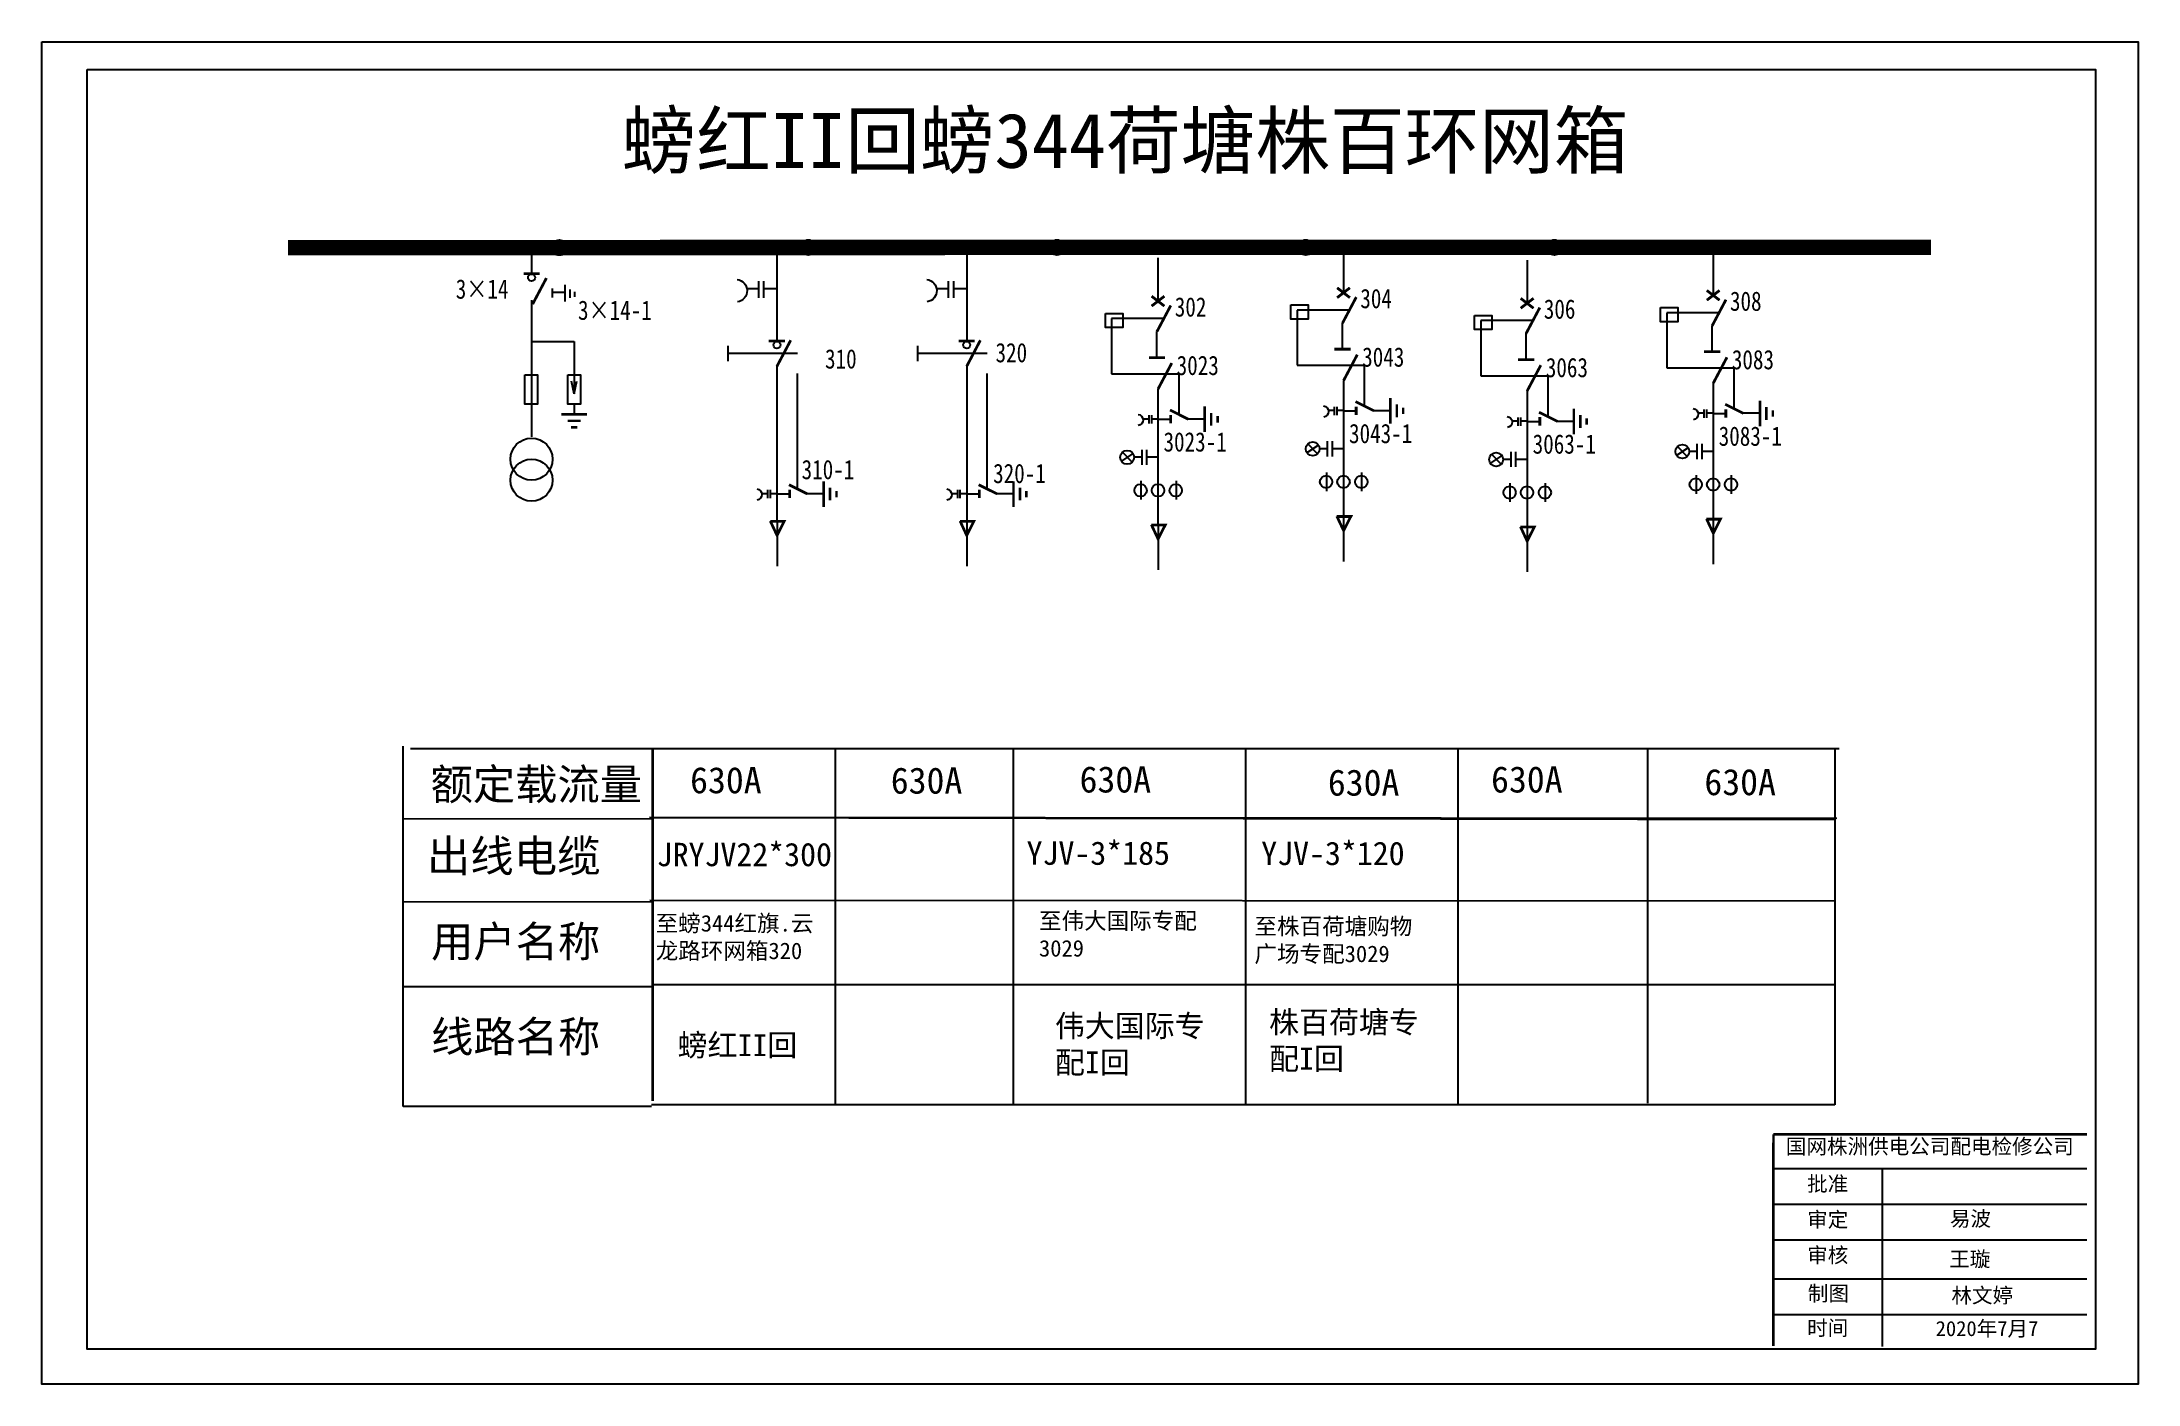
# Model space of a CAD drawing. Extents: x 27 to 779, y -100 to 136.
# Drawn here: x 224.7 to 392, y 28.1 to 135.3 of the extents above; entities that cross this region are included whole.
import ezdxf

# ---------------------------------------------------------------- set-up
doc = ezdxf.new("R2010")
doc.units = 0
doc.header["$LTSCALE"] = 0.774411
doc.linetypes.add('ACAD_ISO02W100', pattern=[15, 12, -3])
doc.linetypes.add('CENTER', pattern=[50.8, 31.75, -6.35, 6.35, -6.35])
doc.layers.get('0').update_dxf_attribs({"linetype": 'CONTINUOUS'})
doc.layers.add('1', color=7, linetype='CONTINUOUS')
doc.layers.add('2', color=7, linetype='CONTINUOUS')
doc.styles.add('HZ', font='simkai_0.ttf')
doc.styles.get("Standard").update_dxf_attribs({"font": '', "height": 2.5})
doc.styles.add('STYLE1', font='txt.shx', dxfattribs={"height": 2.6})
doc.styles.add('字体', font='simkai_0.ttf', dxfattribs={"height": 2.5})
doc.styles.add('道路名', font='simhei.ttf', dxfattribs={"width": 0.8})
doc.styles.get('Standard').set_extended_font_data('SimSun')

msp = doc.modelspace()

# ---------------------------------------------------------------- texts
at = {"color": 7, "linetype": 'Continuous', "style": '道路名', "width": 0.8}
for s, p in [('3×14', (257.69, 114.8)), ('304', (329.9, 114.04)), ('3×14-1', (267.45, 113.11)), ('302', (315.09, 113.37)), ('306', (344.55, 113.2)), ('308', (359.41, 113.83)), ('310', (287.17, 109.22)), ('320', (300.78, 109.72)), ('3043', (330.05, 109.37)), ('3083', (359.56, 109.16)), ('3023', (315.24, 108.7)), ('3063', (344.71, 108.53)), ('3023-1', (314.19, 102.59)), ('3043-1', (329, 103.26)), ('3063-1', (343.66, 102.42)), ('3083-1', (358.51, 103.05)), ('310-1', (285.3, 100.38)), ('320-1', (300.59, 100.07))]:
    msp.add_text(s, height=1.546, dxfattribs=at).set_placement(p)
at = {"color": 7, "insert": (270.93, 129.62), "char_height": 4.3671, "width": 632.3413, "attachment_point": 1}
msp.add_mtext('{\\fSimSun|b0|i0|c134|p54;螃红II回螃344荷塘株百环网箱}', dxfattribs=at)
at = {"color": 7, "linetype": 'Continuous', "attachment_point": 1}
for s, insert, char_height, width, style in [('{\\fSimSun|b0|i0|c134|p2;额定载流量}', (255.68, 77.25), 2.475, 19.0569, 'HZ'), ('{\\fSimSun|b0|i0|c134|p2;630A}', (276.4, 77.39), 2.0983, 16.8727, 'STYLE1'), ('{\\fSimSun|b0|i0|c134|p2;630A}', (292.42, 77.36), 2.0983, 16.8727, 'STYLE1'), ('{\\fSimSun|b0|i0|c134|p2;630A}', (307.49, 77.45), 2.0983, 16.8727, 'STYLE1'), ('{\\fSimSun|b0|i0|c134|p2;630A}', (327.31, 77.2), 2.0983, 16.8727, 'STYLE1'), ('{\\fSimSun|b0|i0|c134|p2;630A}', (340.34, 77.45), 2.0983, 16.8727, 'STYLE1'), ('{\\fSimSun|b0|i0|c134|p2;630A}', (357.37, 77.24), 2.0983, 16.8727, 'STYLE1'), ('{\\fSimSun|b0|i0|c134|p2;出线电缆}', (255.38, 71.56), 2.5432, 17.3378, 'HZ'), ('{\\fSimSun|b0|i0|c134|p2;JRYJV22*300}', (273.73, 71.34), 1.87, 11.5803, 'STYLE1'), ('{\\fSimSun|b0|i0|c134|p2;YJV-3*185}', (303.26, 71.45), 1.87, 11.5803, 'STYLE1'), ('{\\fSimSun|b0|i0|c134|p2;YJV-3*120}', (321.99, 71.43), 1.87, 11.5803, 'STYLE1'), ('{\\fSimSun|b0|i0|c134|p54;至螃344红旗.云龙路环网箱320^I}', (273.65, 65.57), 1.32, 14.2796, 'STYLE1'), ('{\\fSimSun|b0|i0|c134|p54;至伟大国际专配3029^I}', (304.25, 65.77), 1.32, 14.2796, 'STYLE1'), ('{\\fSimSun|b0|i0|c134|p54;至株百荷塘购物广场专配3029^I}', (321.45, 65.33), 1.32, 14.2796, 'STYLE1'), ('{\\fSimSun|b0|i0|c134|p2;用户名称}', (255.72, 64.69), 2.475, 16.8727, 'HZ'), ('{\\fSimSun|b0|i0|c134|p2;线路名称}', (255.72, 57.09), 2.475, 16.8727, 'HZ'), ('{\\fSimSun|b0|i0|c134|p54;伟大国际专配I回}', (305.52, 57.59), 1.7526, 13.9856, 'STYLE1'), ('{\\fSimSun|b0|i0|c134|p54;株百荷塘专配I回}', (322.62, 57.89), 1.7526, 13.9856, 'STYLE1'), ('{\\fSimSun|b0|i0|c134|p54;螃红II回}', (275.4, 56.05), 1.7526, 16.7788, 'STYLE1'), ('国网株洲供电公司配电检修公司', (363.87, 47.69), 1.2038, 32.9121, '字体'), ('{\\fKaiTi_GB2312|b0|i0|c134|p49;批准}', (365.57, 44.7), 1.2038, 9.4146, '字体'), ('\\f\uffbfﾬￌﾣﾤ_GB2312|b0|i0|c134|p49;审定', (365.57, 41.85), 1.2038, 9.4146, '字体'), ('{\\fSimHei|b0|i0|c134|p2;易波}', (376.97, 41.92), 1.2038, 9.4146, '字体'), ('\\f\uffbfﾬￌﾣﾤ_GB2312|b0|i0|c134|p49;审核', (365.57, 39.01), 1.2038, 9.4146, '字体'), ('王璇', (376.91, 38.69), 1.204, 9.4146, '字体'), ('\\f\uffbfﾬￌﾣﾤ_GB2312|b0|i0|c134|p49;制图', (365.63, 35.95), 1.2038, 9.4146, '字体'), ('{\\fSimSun|b0|i0|c134|p2;林文婷}', (377.09, 35.79), 1.2038, 9.4146, '字体'), ('\\f\uffbfﾬￌﾣﾤ_GB2312|b0|i0|c134|p49;时间', (365.57, 33.19), 1.2038, 9.4146, '字体'), ('2020{\\fSimHei|b0|i0|c134|p2;年}7{\\fSimHei|b0|i0|c134|p2;月7}', (375.83, 33.14), 1.2038, 17.6089, '字体')]:
    msp.add_mtext(s, dxfattribs=dict(at, insert=insert, char_height=char_height, width=width, style=style))

# ---------------------------------------------------------------- linework, layer by layer
at = {"color": 7}
for p, q in [((263.74, 118.9), (263.74, 116.83)), ((283.33, 118.35), (283.33, 111.45)), ((298.48, 118.35), (298.48, 111.45)), ((313.75, 118.06), (313.75, 114.61)), ((328.56, 118.73), (328.56, 115.28)), ((343.21, 117.89), (343.21, 114.44)), ((358.07, 118.52), (358.07, 115.07)), ((283.33, 109.45), (283.33, 105.12)), ((298.48, 109.45), (298.48, 105.12)), ((313.75, 107.58), (313.75, 96.8)), ((328.56, 108.25), (328.56, 97.47)), ((343.21, 107.41), (343.21, 96.62)), ((358.07, 108.04), (358.07, 97.26)), ((328.56, 105.85), (329.57, 105.85)), ((330.9, 105.87), (332.28, 105.87)), ((358.07, 105.64), (359.08, 105.64)), ((360.41, 105.67), (361.78, 105.67)), ((283.33, 105.12), (283.33, 100.77)), ((298.48, 105.12), (298.48, 100.77)), ((313.75, 105.17), (314.76, 105.17)), ((316.09, 105.2), (317.47, 105.2)), ((343.21, 105), (344.23, 105)), ((345.55, 105.03), (346.93, 105.03)), ((283.33, 100.77), (283.33, 97.09)), ((298.48, 100.77), (298.48, 97.09)), ((283.33, 99.21), (284.34, 99.21)), ((285.67, 99.24), (287.05, 99.24)), ((298.48, 99.21), (299.49, 99.21)), ((300.81, 99.24), (302.19, 99.24))]:
    msp.add_line(p, q, dxfattribs=at)
at = {"color": 7, "linetype": 'CENTER'}
for p, q in [((283.34, 97.07), (283.34, 93.43)), ((298.48, 97.07), (298.48, 93.43)), ((328.57, 97.48), (328.57, 93.81)), ((358.08, 97.27), (358.08, 93.6)), ((313.76, 96.81), (313.76, 93.14)), ((343.22, 96.63), (343.22, 92.97))]:
    msp.add_line(p, q, dxfattribs=at)
at = {"color": 7, "linetype": 'Continuous'}
for p, q in [((253.49, 50.27), (253.49, 79.07)), ((254.07, 78.87), (274.64, 78.87)), ((273.31, 78.87), (368.14, 78.87)), ((273.38, 78.92), (273.38, 50.73)), ((273.43, 78.92), (273.43, 50.73)), ((287.99, 78.92), (287.99, 50.42)), ((302.2, 78.92), (302.2, 50.41)), ((320.74, 78.92), (320.74, 50.42)), ((337.69, 78.92), (337.69, 50.42)), ((352.84, 78.92), (352.84, 50.54)), ((367.79, 78.92), (367.79, 50.41)), ((253.49, 73.29), (273.47, 73.26)), ((273.17, 73.38), (367.93, 73.31)), ((273.32, 73.37), (367.79, 73.2)), ((253.49, 66.64), (273.32, 66.62)), ((273.18, 66.76), (367.79, 66.69)), ((253.49, 59.86), (273.47, 59.87)), ((273.32, 60.01), (367.79, 60.02)), ((273.32, 50.27), (253.49, 50.27)), ((367.79, 50.41), (273.32, 50.41)), ((362.88, 45.33), (387.91, 45.33)), ((371.57, 45.33), (371.57, 31.1)), ((362.88, 42.47), (387.91, 42.47)), ((362.88, 39.62), (387.91, 39.62)), ((362.88, 36.51), (387.91, 36.51)), ((362.88, 33.66), (387.91, 33.66))]:
    msp.add_line(p, q, dxfattribs=at)
at = {"color": 7}
for points in [[(224.65, 135.31), (391.99, 135.31), (391.99, 28.1), (224.65, 28.1)], [(228.26, 133.11), (388.59, 133.11), (388.59, 30.9), (228.26, 30.9)]]:
    msp.add_lwpolyline(points, close=True, dxfattribs=at)
for points, format in [([(244.29, 118.88, 1.23, 1.23, 0), (375.47, 118.91, 1.23, 1.23, 0)], "xyseb"), ([(263.1, 116.8, 0.22, 0.22, 0), (264.39, 116.8, 0.22, 0.22, 0)], "xyseb"), ([(263.83, 114.37, 0.22, 0.22, 0), (264.93, 116.45, 0.22, 0.22, 0)], "xyseb"), ([(280.15, 116.33, -0.877934), (280.18, 114.55)], "xyb"), ([(295.29, 116.33, -0.877934), (295.33, 114.55)], "xyb"), ([(329.07, 115.67, 0.22, 0.22, 0), (328.05, 114.88, 0.22, 0.22, 0)], "xyseb"), ([(328.05, 115.67, 0.22, 0.22, 0), (329.07, 114.88, 0.22, 0.22, 0)], "xyseb"), ([(358.58, 115.46, 0.22, 0.22, 0), (357.56, 114.68, 0.22, 0.22, 0)], "xyseb"), ([(357.56, 115.46, 0.22, 0.22, 0), (358.58, 114.68, 0.22, 0.22, 0)], "xyseb"), ([(314.26, 115, 0.22, 0.22, 0), (313.24, 114.21, 0.22, 0.22, 0)], "xyseb"), ([(313.24, 115, 0.22, 0.22, 0), (314.26, 114.21, 0.22, 0.22, 0)], "xyseb"), ([(313.67, 112.18, 0.22, 0.22, 0), (314.77, 114.26, 0.22, 0.22, 0)], "xyseb"), ([(328.48, 112.85, 0.22, 0.22, 0), (329.58, 114.93, 0.22, 0.22, 0)], "xyseb"), ([(343.73, 114.83, 0.22, 0.22, 0), (342.7, 114.04, 0.22, 0.22, 0)], "xyseb"), ([(342.7, 114.83, 0.22, 0.22, 0), (343.73, 114.04, 0.22, 0.22, 0)], "xyseb"), ([(343.13, 112.01, 0.22, 0.22, 0), (344.23, 114.09, 0.22, 0.22, 0)], "xyseb"), ([(357.99, 112.64, 0.22, 0.22, 0), (359.09, 114.72, 0.22, 0.22, 0)], "xyseb"), ([(282.68, 111.42, 0.22, 0.22, 0), (283.98, 111.42, 0.22, 0.22, 0)], "xyseb"), ([(283.33, 109.4, 0.22, 0.22, 0), (284.43, 111.48, 0.22, 0.22, 0)], "xyseb"), ([(297.83, 111.42, 0.22, 0.22, 0), (299.12, 111.42, 0.22, 0.22, 0)], "xyseb"), ([(298.48, 109.4, 0.22, 0.22, 0), (299.57, 111.48, 0.22, 0.22, 0)], "xyseb"), ([(327.83, 110.77, 0.22, 0.22, 0), (329.13, 110.77, 0.22, 0.22, 0)], "xyseb"), ([(328.56, 108.25, 0.22, 0.22, 0), (329.66, 110.33, 0.22, 0.22, 0)], "xyseb"), ([(357.34, 110.56, 0.22, 0.22, 0), (358.64, 110.56, 0.22, 0.22, 0)], "xyseb"), ([(313.02, 110.09, 0.22, 0.22, 0), (314.32, 110.09, 0.22, 0.22, 0)], "xyseb"), ([(313.75, 107.58, 0.22, 0.22, 0), (314.85, 109.66, 0.22, 0.22, 0)], "xyseb"), ([(342.49, 109.92, 0.22, 0.22, 0), (343.78, 109.92, 0.22, 0.22, 0)], "xyseb"), ([(343.21, 107.41, 0.22, 0.22, 0), (344.31, 109.49, 0.22, 0.22, 0)], "xyseb"), ([(358.07, 108.04, 0.22, 0.22, 0), (359.17, 110.12, 0.22, 0.22, 0)], "xyseb"), ([(312.16, 105.56, -0.877934), (312.17, 104.67)], "xyb"), ([(314.71, 105.91, 0.22, 0.22, 0), (316.17, 105.17, 0.22, 0.22, 0)], "xyseb"), ([(314.76, 105.51, 0.22, 0.22, 0), (314.76, 104.84, 0.22, 0.22, 0)], "xyseb"), ([(326.97, 106.23, -0.877934), (326.98, 105.34)], "xyb"), ([(329.52, 106.58, 0.22, 0.22, 0), (330.98, 105.85, 0.22, 0.22, 0)], "xyseb"), ([(329.57, 106.18, 0.22, 0.22, 0), (329.57, 105.51, 0.22, 0.22, 0)], "xyseb"), ([(344.17, 105.73, 0.22, 0.22, 0), (345.64, 105, 0.22, 0.22, 0)], "xyseb"), ([(344.23, 105.34, 0.22, 0.22, 0), (344.23, 104.67, 0.22, 0.22, 0)], "xyseb"), ([(356.48, 106.02, -0.877934), (356.49, 105.13)], "xyb"), ([(359.03, 106.37, 0.22, 0.22, 0), (360.49, 105.64, 0.22, 0.22, 0)], "xyseb"), ([(359.08, 105.97, 0.22, 0.22, 0), (359.08, 105.3, 0.22, 0.22, 0)], "xyseb"), ([(341.62, 105.39, -0.877934), (341.64, 104.5)], "xyb"), ([(281.74, 99.6, -0.877934), (281.75, 98.71)], "xyb"), ([(284.29, 99.94, 0.22, 0.22, 0), (285.75, 99.21, 0.22, 0.22, 0)], "xyseb"), ([(284.34, 99.55, 0.22, 0.22, 0), (284.34, 98.87, 0.22, 0.22, 0)], "xyseb"), ([(296.88, 99.6, -0.877934), (296.9, 98.71)], "xyb"), ([(299.43, 99.94, 0.22, 0.22, 0), (300.9, 99.21, 0.22, 0.22, 0)], "xyseb"), ([(299.49, 99.55, 0.22, 0.22, 0), (299.49, 98.87, 0.22, 0.22, 0)], "xyseb"), ([(282.79, 97.02, 0.22, 0.22, 0), (283.91, 97.02, 0.22, 0.22, 0), (283.34, 95.89, 0.22, 0.22, 0), (282.8, 97.04, 0.22, 0.22, 0)], "xyseb"), ([(297.94, 97.02, 0.22, 0.22, 0), (299.05, 97.02, 0.22, 0.22, 0), (298.48, 95.89, 0.22, 0.22, 0), (297.95, 97.04, 0.22, 0.22, 0)], "xyseb"), ([(328.02, 97.4, 0.22, 0.22, 0), (329.14, 97.4, 0.22, 0.22, 0), (328.57, 96.27, 0.22, 0.22, 0), (328.03, 97.42, 0.22, 0.22, 0)], "xyseb"), ([(357.53, 97.19, 0.22, 0.22, 0), (358.65, 97.19, 0.22, 0.22, 0), (358.08, 96.06, 0.22, 0.22, 0), (357.54, 97.21, 0.22, 0.22, 0)], "xyseb"), ([(313.21, 96.73, 0.22, 0.22, 0), (314.33, 96.73, 0.22, 0.22, 0), (313.76, 95.6, 0.22, 0.22, 0), (313.22, 96.75, 0.22, 0.22, 0)], "xyseb"), ([(342.67, 96.56, 0.22, 0.22, 0), (343.79, 96.56, 0.22, 0.22, 0), (343.22, 95.43, 0.22, 0.22, 0), (342.69, 96.58, 0.22, 0.22, 0)], "xyseb")]:
    msp.add_lwpolyline(points, format=format, dxfattribs=at)
for points in [[(265.39, 115.62), (265.39, 114.9)], [(266.39, 115.91), (266.39, 114.57)], [(266.8, 115.53), (266.8, 114.87)], [(281.86, 115.58), (280.93, 115.58)], [(281.86, 116.2), (281.86, 114.86)], [(282.27, 116.2), (282.27, 114.86)], [(283.33, 115.58), (282.27, 115.58)], [(297, 115.58), (296.08, 115.58)], [(297, 116.2), (297, 114.86)], [(297.42, 116.2), (297.42, 114.86)], [(298.48, 115.58), (297.42, 115.58)], [(266.39, 115.29), (265.46, 115.29)], [(267.18, 115.34), (267.18, 114.95)], [(279.41, 111.03), (279.41, 109.8)], [(294.56, 111.03), (294.56, 109.8)], [(313.01, 105.49), (313.01, 104.83)], [(313.22, 105.49), (313.22, 104.83)], [(327.82, 105.86), (327.36, 105.86)], [(327.82, 106.17), (327.82, 105.5)], [(328.03, 106.17), (328.03, 105.5)], [(328.56, 105.86), (328.03, 105.86)], [(357.33, 105.65), (356.87, 105.65)], [(357.33, 105.96), (357.33, 105.29)], [(357.54, 105.96), (357.54, 105.29)], [(358.07, 105.65), (357.54, 105.65)], [(313.01, 105.19), (312.55, 105.19)], [(313.75, 105.19), (313.22, 105.19)], [(342.48, 105.01), (342.01, 105.01)], [(342.48, 105.32), (342.48, 104.65)], [(342.68, 105.32), (342.68, 104.65)], [(343.21, 105.01), (342.68, 105.01)], [(282.59, 99.22), (282.13, 99.22)], [(282.59, 99.53), (282.59, 98.86)], [(282.8, 99.53), (282.8, 98.86)], [(283.33, 99.22), (282.8, 99.22)], [(297.74, 99.22), (297.28, 99.22)], [(297.74, 99.53), (297.74, 98.86)], [(297.94, 99.53), (297.94, 98.86)], [(298.47, 99.22), (297.94, 99.22)]]:
    msp.add_lwpolyline(points, dxfattribs=at)
at = {"color": 7, "linetype": 'ACAD_ISO02W100'}
for points in [[(284.96, 99.54), (284.96, 110.41), (279.41, 110.41)], [(300.11, 99.54), (300.11, 110.41), (294.56, 110.41)]]:
    msp.add_lwpolyline(points, dxfattribs=at)
at = {"color": 7, "linetype": 'Continuous', "const_width": 0.201}
for points in [[(362.88, 48.05), (362.87, 31.15)], [(362.88, 48.05), (387.91, 48.05)]]:
    msp.add_lwpolyline(points, dxfattribs=at)
at = {"color": 7}
for centre, radius in [((265.96, 118.88), 0.612), ((285.83, 118.89), 0.612), ((305.68, 118.89), 0.612), ((325.54, 118.89), 0.612), ((345.39, 118.89), 0.612), ((263.74, 116.49), 0.281), ((283.33, 111.11), 0.281), ((298.48, 111.11), 0.281)]:
    msp.add_circle(centre, radius, dxfattribs=at)
for points in [[(266.11, 105.66), (266.11, 105.46), (268.16, 105.66), (268.16, 105.46)], [(317.38, 104.14), (317.59, 104.14), (317.38, 106.19), (317.59, 106.19)], [(318.1, 105.68), (317.9, 105.68), (318.1, 104.65), (317.9, 104.65)], [(332.19, 104.81), (332.4, 104.81), (332.19, 106.86), (332.4, 106.86)], [(332.91, 106.35), (332.71, 106.35), (332.91, 105.32), (332.71, 105.32)], [(333.22, 105.58), (333.42, 105.58), (333.22, 106.09), (333.42, 106.09)], [(346.85, 103.97), (347.05, 103.97), (346.85, 106.02), (347.05, 106.02)], [(347.56, 105.5), (347.36, 105.5), (347.56, 104.48), (347.36, 104.48)], [(361.7, 104.6), (361.91, 104.6), (361.7, 106.65), (361.91, 106.65)], [(362.42, 106.14), (362.21, 106.14), (362.42, 105.11), (362.21, 105.11)], [(362.73, 105.37), (362.93, 105.37), (362.73, 105.88), (362.93, 105.88)], [(267.65, 104.94), (267.65, 105.15), (266.62, 104.94), (266.62, 105.15)], [(266.88, 104.64), (266.88, 104.43), (267.39, 104.64), (267.39, 104.43)], [(318.41, 104.91), (318.61, 104.91), (318.41, 105.42), (318.61, 105.42)], [(347.87, 104.74), (348.08, 104.74), (347.87, 105.25), (348.08, 105.25)], [(286.96, 98.17), (287.17, 98.17), (286.96, 100.22), (287.17, 100.22)], [(287.68, 99.71), (287.47, 99.71), (287.68, 98.69), (287.47, 98.69)], [(287.99, 98.94), (288.19, 98.94), (287.99, 99.45), (288.19, 99.45)], [(302.11, 98.17), (302.31, 98.17), (302.11, 100.22), (302.31, 100.22)], [(302.83, 99.71), (302.62, 99.71), (302.83, 98.69), (302.62, 98.69)], [(303.13, 98.94), (303.34, 98.94), (303.13, 99.45), (303.34, 99.45)]]:
    msp.add_trace(points, dxfattribs=at)
at = {"layer": '1', "color": 7}
for p, q in [((263.74, 114.67), (263.74, 103.76)), ((324.85, 113.89), (324.85, 109.48)), ((329.03, 113.89), (324.85, 113.89)), ((310.04, 113.22), (310.04, 108.81)), ((314.22, 113.22), (310.04, 113.22)), ((313.67, 110.09), (313.67, 112.18)), ((328.48, 110.77), (328.48, 112.85)), ((339.51, 113.05), (339.51, 108.64)), ((343.68, 113.05), (339.51, 113.05)), ((354.36, 113.68), (354.36, 109.28)), ((358.54, 113.68), (354.36, 113.68)), ((357.99, 110.56), (357.99, 112.64)), ((263.74, 111.37), (267.14, 111.37)), ((267.14, 111.37), (267.14, 107.21)), ((343.13, 109.92), (343.13, 112.01)), ((310.04, 108.81), (315.41, 108.81)), ((315.41, 108.81), (315.41, 105.61)), ((324.85, 109.48), (330.22, 109.48)), ((330.22, 109.48), (330.22, 106.28)), ((354.36, 109.28), (359.73, 109.28)), ((359.73, 109.28), (359.73, 106.07)), ((267.14, 107.21), (266.92, 108.22)), ((267.14, 107.21), (267.36, 108.22)), ((339.51, 108.64), (344.88, 108.64)), ((344.88, 108.64), (344.88, 105.43)), ((267.14, 106.37), (267.14, 105.66)), ((311.75, 102.44), (310.83, 101.82)), ((311.68, 101.74), (310.91, 102.54)), ((312.45, 102.13), (311.84, 102.13)), ((312.45, 102.73), (312.45, 101.53)), ((312.84, 102.73), (312.84, 101.53)), ((313.75, 102.13), (312.84, 102.13)), ((326.56, 103.11), (325.64, 102.49)), ((326.49, 102.41), (325.72, 103.21)), ((327.26, 102.8), (326.65, 102.8)), ((327.26, 103.41), (327.26, 102.2)), ((327.65, 103.41), (327.65, 102.2)), ((328.56, 102.8), (327.65, 102.8)), ((341.21, 102.27), (340.29, 101.65)), ((341.15, 101.57), (340.38, 102.37)), ((341.92, 102.56), (341.92, 101.36)), ((342.3, 102.56), (342.3, 101.36)), ((356.07, 102.9), (355.15, 102.28)), ((356, 102.2), (355.23, 103)), ((356.77, 102.59), (356.16, 102.59)), ((356.77, 103.2), (356.77, 101.99)), ((357.16, 103.2), (357.16, 101.99)), ((358.07, 102.59), (357.16, 102.59)), ((327.19, 100.92), (327.19, 99.42)), ((330, 100.92), (330, 99.42)), ((341.92, 101.96), (341.31, 101.96)), ((343.21, 101.96), (342.3, 101.96)), ((356.7, 100.71), (356.7, 99.21)), ((359.51, 100.71), (359.51, 99.21)), ((312.38, 100.24), (312.38, 98.75)), ((315.19, 100.24), (315.19, 98.75)), ((341.84, 100.07), (341.84, 98.58)), ((344.66, 100.07), (344.66, 98.58))]:
    msp.add_line(p, q, dxfattribs=at)
for points in [[(324.36, 114.31), (325.75, 114.31), (325.75, 113.17), (324.36, 113.17)], [(353.87, 114.1), (355.26, 114.1), (355.26, 112.96), (353.87, 112.96)], [(309.55, 113.63), (310.94, 113.63), (310.94, 112.5), (309.55, 112.5)], [(339.02, 113.46), (340.4, 113.46), (340.4, 112.33), (339.02, 112.33)]]:
    msp.add_lwpolyline(points, close=True, dxfattribs=at)
for centre, radius in [((263.74, 101.98), 1.68), ((311.29, 102.13), 0.554), ((326.1, 102.8), 0.554), ((340.75, 101.96), 0.554), ((355.61, 102.59), 0.554), ((263.74, 100.3), 1.68), ((327.17, 100.17), 0.495), ((328.56, 100.17), 0.495), ((329.98, 100.17), 0.495), ((356.68, 99.96), 0.495), ((358.07, 99.96), 0.495), ((359.49, 99.96), 0.495), ((312.36, 99.49), 0.495), ((313.75, 99.49), 0.495), ((315.17, 99.49), 0.495), ((341.82, 99.32), 0.495), ((343.21, 99.32), 0.495), ((344.64, 99.32), 0.495)]:
    msp.add_circle(centre, radius, dxfattribs=at)
at = {"layer": '2', "color": 7}
for points in [[(263.21, 108.72), (264.22, 108.72), (264.22, 106.37), (263.21, 106.37)], [(266.63, 108.72), (267.64, 108.72), (267.64, 106.37), (266.63, 106.37)]]:
    msp.add_lwpolyline(points, close=True, dxfattribs=at)

msp.set_redraw_order([(e.dxf.handle, doc.entitydb.next_handle()) for e in msp.query("TEXT MTEXT ATTDEF DIMENSION ARC_DIMENSION")])  # texts and dimensions are drawn at this point

doc.saveas('drawing.dxf')
